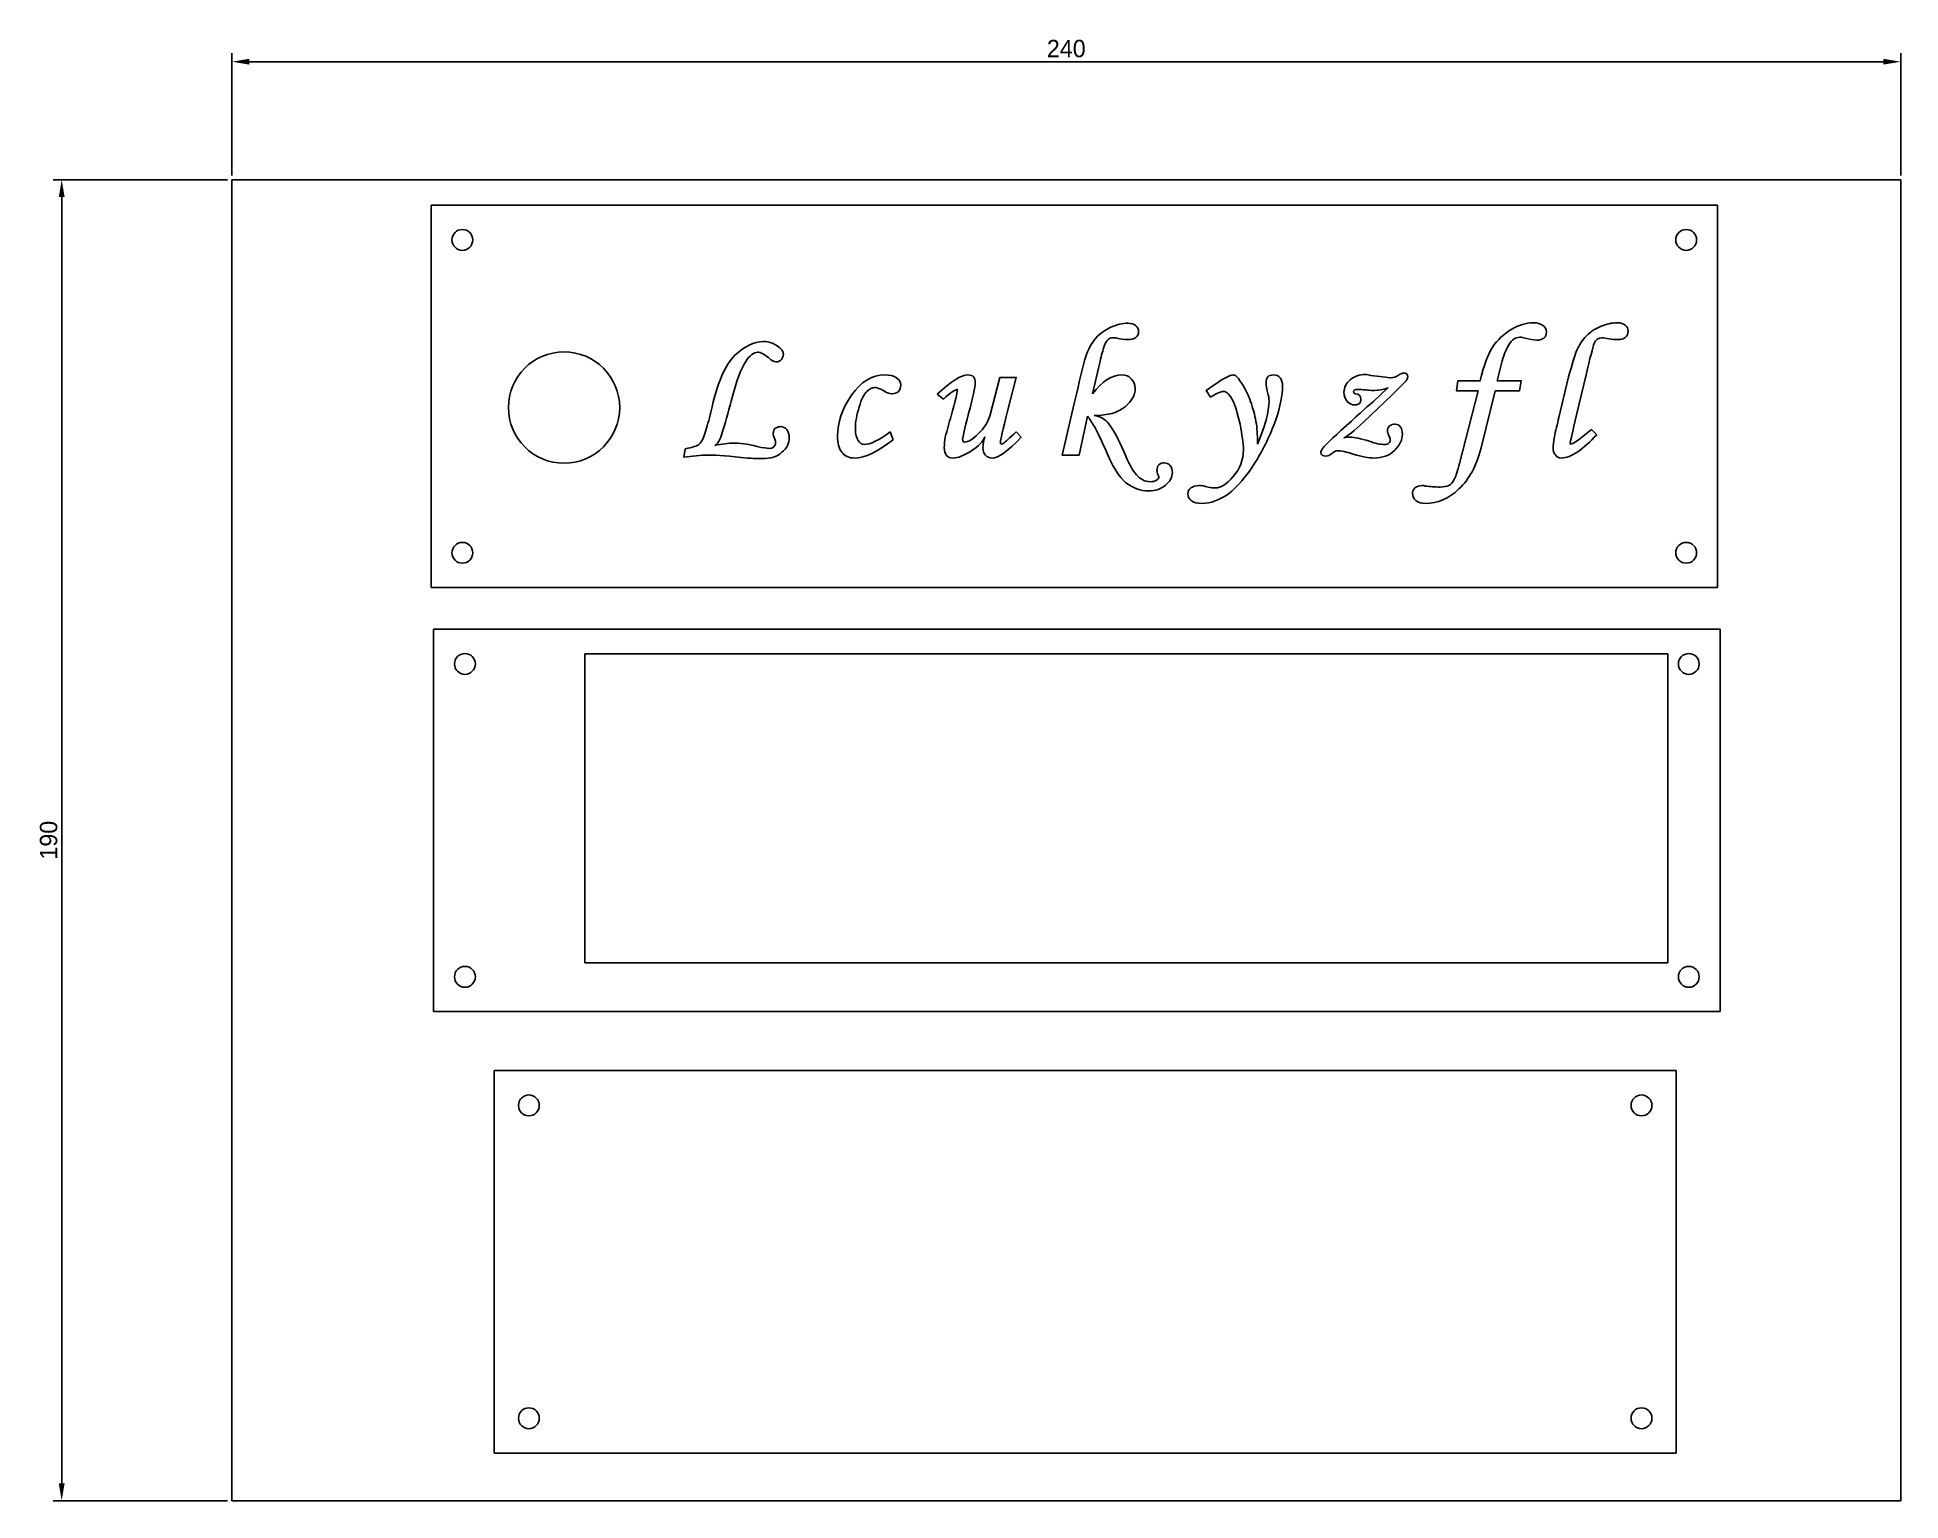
# Model space of a CAD drawing. Header units: millimetres. Extents: x 34 to 5984, y -3597 to 314.
# Drawn here: x 5356.3 to 5624.3, y -359.2 to -148.7 of the extents above; entities that cross this region are included whole.
import ezdxf

# ---------------------------------------------------------------- set-up
doc = ezdxf.new("R2010")
doc.units = ezdxf.units.MM
doc.dimstyles.new('ISO-25', dxfattribs={"dimtxt": 2.5, "dimasz": 2.5, "dimexe": 1.25, "dimexo": 0.625, "dimtad": 1, "dimdsep": 46, "dimtxsty": 'Standard', "dimcen": 2.5, "dimadec": 0, "dimazin": 0, "dimtfac": 1, "dimtmove": 0, "dimatfit": 3, "dimfxl": 1, "dimarcsym": 0})

msp = doc.modelspace()

# ---------------------------------------------------------------- blocks, each defined once
blk = doc.blocks.new('*D182')
at = {"color": 0, "lineweight": -2, "transparency": 16777216}
for p, q in [((5384.29, -168.59), (5384.29, -150.99)), ((5386.79, -152.24), (5621.79, -152.24)), ((5624.29, -168.59), (5624.29, -150.99))]:
    blk.add_line(p, q, dxfattribs=at)
at = {"color": 0, "transparency": 16777216}
for points in [[(5386.79, -151.82), (5386.79, -152.65), (5384.29, -152.24)], [(5621.79, -151.82), (5621.79, -152.65), (5624.29, -152.24)]]:
    blk.add_solid(points, dxfattribs=at)
at = {"layer": 'Defpoints', "color": 0, "transparency": 16777216}
for p in [(5624.29, -152.24), (5384.29, -169.21), (5624.29, -169.21)]:
    blk.add_point(p, dxfattribs=at)
at = {"color": 0, "transparency": 16777216, "insert": (5504.29, -150.36), "char_height": 2.5, "attachment_point": 5}
blk.add_mtext('240', dxfattribs=at)
blk = doc.blocks.new('*D183')
at = {"color": 0, "lineweight": -2, "transparency": 16777216}
for p, q in [((5383.67, -169.21), (5358.57, -169.21)), ((5359.82, -171.71), (5359.82, -356.71)), ((5383.67, -359.21), (5358.57, -359.21))]:
    blk.add_line(p, q, dxfattribs=at)
at = {"color": 0, "transparency": 16777216}
for points in [[(5359.4, -171.71), (5360.24, -171.71), (5359.82, -169.21)], [(5359.4, -356.71), (5360.24, -356.71), (5359.82, -359.21)]]:
    blk.add_solid(points, dxfattribs=at)
at = {"layer": 'Defpoints', "color": 0, "transparency": 16777216}
for p in [(5384.29, -169.21), (5359.82, -359.21), (5384.29, -359.21)]:
    blk.add_point(p, dxfattribs=at)
at = {"color": 0, "transparency": 16777216, "insert": (5357.95, -264.21), "char_height": 2.5, "attachment_point": 5, "rotation": 90}
blk.add_mtext('190', dxfattribs=at)

# ---------------------------------------------------------------- dimensions: what is measured, and where the dimension line sits
at = {"color": 4}
dim = msp.add_linear_dim(base=(5624.292, -152.237), p1=(5384.292, -169.213), p2=(5624.292, -169.213), dimstyle='ISO-25', dxfattribs=at)
dim.commit()
dim.dimension.update_dxf_attribs({"geometry": '*D182', "text_midpoint": (5504.292, -150.362)})
dim = msp.add_linear_dim(base=(5359.821, -359.213), p1=(5384.292, -169.213), p2=(5384.292, -359.213), angle=90, dimstyle='ISO-25', dxfattribs=at)
dim.commit()
dim.dimension.update_dxf_attribs({"geometry": '*D183', "text_midpoint": (5357.946, -264.213)})

# ---------------------------------------------------------------- linework, layer by layer
at = {"color": 4}
for p, q in [((5384.292, -169.213), (5624.292, -169.213)), ((5384.292, -359.213), (5384.292, -169.213)), ((5624.292, -169.213), (5624.292, -359.213)), ((5624.292, -359.213), (5384.292, -359.213))]:
    msp.add_line(p, q, dxfattribs=at)
for p, q in [((5597.941, -172.868), (5412.941, -172.868)), ((5412.941, -172.868), (5412.941, -227.868)), ((5597.941, -172.868), (5597.941, -227.868)), ((5597.941, -227.868), (5412.941, -227.868)), ((5598.31, -233.858), (5413.31, -233.858)), ((5413.31, -233.858), (5413.31, -288.858)), ((5598.31, -233.858), (5598.31, -288.858)), ((5598.31, -288.858), (5413.31, -288.858)), ((5422.007, -297.352), (5592.007, -297.352)), ((5422.007, -297.352), (5422.007, -352.352)), ((5592.007, -297.352), (5592.007, -352.352)), ((5422.007, -352.352), (5592.007, -352.352))]:
    msp.add_line(p, q)
at = {"color": 242, "true_color": 0xcd2027}
for p, q in [((5435.06, -237.408), (5590.81, -237.408)), ((5435.06, -281.858), (5435.06, -237.408)), ((5590.81, -237.408), (5590.81, -281.858)), ((5590.81, -281.858), (5435.06, -281.858))]:
    msp.add_line(p, q, dxfattribs=at)
at = {"color": 1, "lineweight": 25}
for points in [[(5507.317, -203.195), (5506.136, -208.824), (5503.704, -208.824), (5505.441, -201.388, -0.0031204), (5506.9, -195.203)], [(5574.449, -206.322, -0.0108159), (5575.144, -203.404), (5576.534, -197.566)], [(5531.779, -206.531, 0.0498004), (5531.501, -203.612, 0.038632), (5530.668, -200.763, 0.0472897), (5529.556, -198.539)], [(5548.458, -201.11), (5550.543, -199.164, -0.0784466), (5548.389, -199.512)], [(5577.924, -206.67, 0.0230032), (5579.8, -205.141), (5580.565, -205.905)], [(5519.548, -211.326, 0.1653257), (5519.201, -210.284, 0.2044553), (5518.367, -209.936)]]:
    msp.add_lwpolyline(points, format="xyb", dxfattribs=at)
for points in [[(5566.874, -195.62), (5566.249, -198.122), (5569.723, -198.122), (5569.446, -199.581), (5565.971, -199.581), (5563.955, -207.782)], [(5493.279, -203.195), (5494.739, -197.636), (5497.102, -197.636), (5495.851, -202.5)], [(5508.985, -196.107), (5508.082, -199.998)], [(5553.184, -198.122), (5551.168, -200.137), (5547.068, -204.029)], [(5560.828, -210.006), (5563.538, -199.581), (5560.411, -199.581), (5560.62, -198.122), (5563.816, -198.122)], [(5579.036, -197.288), (5577.715, -202.848)], [(5486.608, -200.763), (5485.705, -200.068)], [(5525.038, -200.485), (5524.413, -199.512), (5525.525, -198.747)], [(5478.964, -205.488), (5479.381, -206.6)], [(5497.102, -205.488), (5497.797, -206.253)], [(5449.289, -209.102), (5449.498, -207.921)]]:
    msp.add_lwpolyline(points, dxfattribs=at)
at = {"color": 1}
for centre, radius in [((5417.441, -177.868), 1.5), ((5593.441, -177.868), 1.5), ((5432.062, -201.98), 8), ((5417.441, -222.868), 1.5), ((5593.441, -222.868), 1.5), ((5417.81, -238.858), 1.5), ((5593.81, -238.858), 1.5), ((5417.81, -283.858), 1.5), ((5593.81, -283.858), 1.5), ((5427.007, -302.352), 1.5), ((5587.007, -302.352), 1.5), ((5427.007, -347.352), 1.5), ((5587.007, -347.352), 1.5)]:
    msp.add_circle(centre, radius, dxfattribs=at)
at = {"color": 1, "lineweight": 25}
for centre, radius, start, end in [((5583.652, -196.221), 6.441, 112.47388, 134.90625), ((5513.337, -196.331), 6.469, 115.19192, 141.27573), ((5572.474, -197.844), 8.244, 120.70659, 146.19711), ((5555.694, -143.464), 54.424, 261.99018, 263.75979), ((5546.224, -208.445), 9.072, 82.89369, 90.37338), ((5381.871, -182.463), 76.518, 342.16012, 345.94913), ((4991.856, -69.602), 513.544, 344.56807, 344.92169), ((5502.353, -191.998), 34.153, 328.59012, 339.87123), ((5494.013, -207.792), 1.707, 179.6598, 217.21011), ((5460.355, -183.789), 25.522, 265.74873, 270.43296), ((5555.467, -214.909), 1.707, 89.65992, 127.21007)]:
    msp.add_arc(centre, radius, start, end, dxfattribs=at)
for points in [[(5510.584, -190.478), (5511.487, -190.061), (5512.39, -189.852), (5513.155, -189.852)], [(5510.584, -190.478), (5511.487, -190.061), (5512.39, -189.852), (5513.155, -189.852)], [(5513.155, -189.852), (5513.641, -189.852), (5513.989, -189.922), (5514.267, -190.2)], [(5513.155, -189.852), (5513.641, -189.852), (5513.989, -189.922), (5514.267, -190.2)], [(5514.267, -190.2), (5514.545, -190.408), (5514.684, -190.686), (5514.684, -191.103)], [(5514.267, -190.2), (5514.545, -190.408), (5514.684, -190.686), (5514.684, -191.103)], [(5568.264, -190.756), (5569.376, -190.13), (5570.418, -189.783), (5571.461, -189.783)], [(5568.264, -190.756), (5569.376, -190.13), (5570.418, -189.783), (5571.461, -189.783)], [(5571.461, -189.783), (5572.017, -189.783), (5572.434, -189.922), (5572.781, -190.13)], [(5571.461, -189.783), (5572.017, -189.783), (5572.434, -189.922), (5572.781, -190.13)], [(5572.781, -190.13), (5573.129, -190.408), (5573.337, -190.686), (5573.337, -191.103)], [(5572.781, -190.13), (5573.129, -190.408), (5573.337, -190.686), (5573.337, -191.103)], [(5581.19, -190.269), (5581.955, -189.991), (5582.719, -189.783), (5583.553, -189.783)], [(5581.19, -190.269), (5581.955, -189.991), (5582.719, -189.783), (5583.553, -189.783)], [(5583.553, -189.783), (5584.039, -189.783), (5584.387, -189.922), (5584.665, -190.13)], [(5583.553, -189.783), (5584.039, -189.783), (5584.387, -189.922), (5584.665, -190.13)], [(5584.665, -190.13), (5584.943, -190.339), (5585.082, -190.617), (5585.082, -190.964)], [(5584.665, -190.13), (5584.943, -190.339), (5585.082, -190.617), (5585.082, -190.964)], [(5456.586, -194.508), (5457.976, -193.188), (5459.366, -192.493), (5460.756, -192.493)], [(5456.586, -194.508), (5457.976, -193.188), (5459.366, -192.493), (5460.756, -192.493)], [(5460.756, -192.493), (5461.52, -192.493), (5462.146, -192.701), (5462.702, -193.118)], [(5460.756, -192.493), (5461.52, -192.493), (5462.146, -192.701), (5462.702, -193.118)], [(5506.9, -195.203), (5507.248, -194.022), (5507.734, -193.049), (5508.29, -192.284)], [(5506.9, -195.203), (5507.248, -194.022), (5507.734, -193.049), (5508.29, -192.284)], [(5510.236, -192.284), (5509.958, -192.493), (5509.819, -192.91), (5509.611, -193.605)], [(5510.236, -192.284), (5509.958, -192.493), (5509.819, -192.91), (5509.611, -193.605)], [(5511.07, -191.937), (5510.723, -191.937), (5510.445, -192.006), (5510.236, -192.284)], [(5511.07, -191.937), (5510.723, -191.937), (5510.445, -192.006), (5510.236, -192.284)], [(5511.557, -192.006), (5511.348, -191.937), (5511.209, -191.937), (5511.07, -191.937)], [(5511.557, -192.006), (5511.348, -191.937), (5511.209, -191.937), (5511.07, -191.937)], [(5513.085, -192.215), (5512.599, -192.215), (5512.112, -192.145), (5511.557, -192.006)], [(5513.085, -192.215), (5512.599, -192.215), (5512.112, -192.145), (5511.557, -192.006)], [(5514.684, -191.103), (5514.684, -191.798), (5514.128, -192.215), (5513.085, -192.215)], [(5514.684, -191.103), (5514.684, -191.798), (5514.128, -192.215), (5513.085, -192.215)], [(5569.515, -191.867), (5568.89, -191.867), (5568.334, -192.215), (5567.917, -192.979)], [(5569.515, -191.867), (5568.89, -191.867), (5568.334, -192.215), (5567.917, -192.979)], [(5570.279, -192.006), (5570.001, -191.937), (5569.723, -191.867), (5569.515, -191.867)], [(5570.279, -192.006), (5570.001, -191.937), (5569.723, -191.867), (5569.515, -191.867)], [(5571.947, -192.284), (5571.461, -192.284), (5570.905, -192.145), (5570.279, -192.006)], [(5571.947, -192.284), (5571.461, -192.284), (5570.905, -192.145), (5570.279, -192.006)], [(5573.337, -191.103), (5573.337, -191.867), (5572.851, -192.284), (5571.947, -192.284)], [(5573.337, -191.103), (5573.337, -191.867), (5572.851, -192.284), (5571.947, -192.284)], [(5577.715, -193.744), (5578.063, -192.979), (5578.48, -192.284), (5579.105, -191.659)], [(5577.715, -193.744), (5578.063, -192.979), (5578.48, -192.284), (5579.105, -191.659)], [(5580.217, -192.771), (5580.009, -193.327), (5579.592, -194.856), (5579.036, -197.288)], [(5580.217, -192.771), (5580.009, -193.327), (5579.592, -194.856), (5579.036, -197.288)], [(5581.329, -191.937), (5580.773, -191.937), (5580.426, -192.215), (5580.217, -192.771)], [(5581.329, -191.937), (5580.773, -191.937), (5580.426, -192.215), (5580.217, -192.771)], [(5582.371, -192.076), (5581.955, -192.006), (5581.607, -191.937), (5581.329, -191.937)], [(5582.371, -192.076), (5581.955, -192.006), (5581.607, -191.937), (5581.329, -191.937)], [(5583.553, -192.215), (5583.205, -192.215), (5582.788, -192.145), (5582.371, -192.076)], [(5583.553, -192.215), (5583.205, -192.215), (5582.788, -192.145), (5582.371, -192.076)], [(5585.082, -190.964), (5585.082, -191.798), (5584.526, -192.215), (5583.553, -192.215)], [(5585.082, -190.964), (5585.082, -191.798), (5584.526, -192.215), (5583.553, -192.215)], [(5453.181, -202.639), (5454.085, -198.539), (5455.196, -195.829), (5456.586, -194.508)], [(5453.181, -202.639), (5454.085, -198.539), (5455.196, -195.829), (5456.586, -194.508)], [(5458.185, -195.342), (5457.559, -196.246), (5456.864, -198.122), (5456.1, -201.041)], [(5458.185, -195.342), (5457.559, -196.246), (5456.864, -198.122), (5456.1, -201.041)], [(5459.922, -194.022), (5459.366, -194.022), (5458.81, -194.439), (5458.185, -195.342)], [(5459.922, -194.022), (5459.366, -194.022), (5458.81, -194.439), (5458.185, -195.342)], [(5461.451, -194.786), (5460.825, -194.3), (5460.339, -194.022), (5459.922, -194.022)], [(5461.451, -194.786), (5460.825, -194.3), (5460.339, -194.022), (5459.922, -194.022)], [(5462.632, -195.412), (5462.215, -195.412), (5461.868, -195.203), (5461.451, -194.786)], [(5462.632, -195.412), (5462.215, -195.412), (5461.868, -195.203), (5461.451, -194.786)], [(5463.327, -195.064), (5463.119, -195.273), (5462.91, -195.412), (5462.632, -195.412)], [(5463.327, -195.064), (5463.119, -195.273), (5462.91, -195.412), (5462.632, -195.412)], [(5462.702, -193.118), (5463.327, -193.466), (5463.605, -193.883), (5463.605, -194.369)], [(5462.702, -193.118), (5463.327, -193.466), (5463.605, -193.883), (5463.605, -194.369)], [(5463.605, -194.369), (5463.605, -194.578), (5463.466, -194.786), (5463.327, -195.064)], [(5463.605, -194.369), (5463.605, -194.578), (5463.466, -194.786), (5463.327, -195.064)], [(5509.611, -193.605), (5509.402, -194.23), (5509.194, -195.064), (5508.985, -196.107)], [(5509.611, -193.605), (5509.402, -194.23), (5509.194, -195.064), (5508.985, -196.107)], [(5563.816, -198.122), (5564.303, -195.968), (5564.928, -194.369), (5565.623, -193.257)], [(5563.816, -198.122), (5564.303, -195.968), (5564.928, -194.369), (5565.623, -193.257)], [(5567.917, -192.979), (5567.43, -193.744), (5567.152, -194.647), (5566.874, -195.62)], [(5567.917, -192.979), (5567.43, -193.744), (5567.152, -194.647), (5566.874, -195.62)], [(5576.534, -197.566), (5577.02, -195.759), (5577.368, -194.508), (5577.715, -193.744)], [(5576.534, -197.566), (5577.02, -195.759), (5577.368, -194.508), (5577.715, -193.744)], [(5473.404, -200.207), (5474.724, -198.261), (5476.323, -197.288), (5478.199, -197.288)], [(5473.404, -200.207), (5474.724, -198.261), (5476.323, -197.288), (5478.199, -197.288)], [(5478.199, -197.288), (5478.894, -197.288), (5479.45, -197.427), (5479.867, -197.705)], [(5478.199, -197.288), (5478.894, -197.288), (5479.45, -197.427), (5479.867, -197.705)], [(5479.867, -197.705), (5480.284, -197.983), (5480.492, -198.33), (5480.492, -198.747)], [(5479.867, -197.705), (5480.284, -197.983), (5480.492, -198.33), (5480.492, -198.747)], [(5485.705, -200.068), (5487.72, -198.191), (5489.179, -197.288), (5490.152, -197.288)], [(5485.705, -200.068), (5487.72, -198.191), (5489.179, -197.288), (5490.152, -197.288)], [(5490.152, -197.288), (5490.847, -197.288), (5491.195, -197.636), (5491.195, -198.4)], [(5490.152, -197.288), (5490.847, -197.288), (5491.195, -197.636), (5491.195, -198.4)], [(5508.082, -199.998), (5509.472, -198.191), (5510.862, -197.288), (5512.251, -197.288)], [(5508.082, -199.998), (5509.472, -198.191), (5510.862, -197.288), (5512.251, -197.288)], [(5512.251, -197.288), (5512.807, -197.288), (5513.294, -197.427), (5513.641, -197.844)], [(5512.251, -197.288), (5512.807, -197.288), (5513.294, -197.427), (5513.641, -197.844)], [(5513.641, -197.844), (5513.989, -198.191), (5514.197, -198.678), (5514.197, -199.234)], [(5513.641, -197.844), (5513.989, -198.191), (5514.197, -198.678), (5514.197, -199.234)], [(5525.525, -198.747), (5526.915, -197.774), (5527.888, -197.288), (5528.235, -197.288)], [(5525.525, -198.747), (5526.915, -197.774), (5527.888, -197.288), (5528.235, -197.288)], [(5528.235, -197.288), (5528.444, -197.288), (5528.652, -197.358), (5528.791, -197.497)], [(5528.235, -197.288), (5528.444, -197.288), (5528.652, -197.358), (5528.791, -197.497)], [(5528.791, -197.497), (5528.861, -197.566), (5529.139, -197.913), (5529.556, -198.539)], [(5528.791, -197.497), (5528.861, -197.566), (5529.139, -197.913), (5529.556, -198.539)], [(5533.03, -198.4), (5533.03, -197.636), (5533.378, -197.288), (5534.073, -197.288)], [(5533.03, -198.4), (5533.03, -197.636), (5533.378, -197.288), (5534.073, -197.288)], [(5534.073, -197.288), (5534.49, -197.288), (5534.837, -197.427), (5535.046, -197.705)], [(5534.073, -197.288), (5534.49, -197.288), (5534.837, -197.427), (5535.046, -197.705)], [(5535.046, -197.705), (5535.254, -197.983), (5535.393, -198.4), (5535.393, -198.886)], [(5535.046, -197.705), (5535.254, -197.983), (5535.393, -198.4), (5535.393, -198.886)], [(5544.219, -199.79), (5544.219, -199.095), (5544.566, -198.469), (5545.122, -197.983)], [(5544.219, -199.79), (5544.219, -199.095), (5544.566, -198.469), (5545.122, -197.983)], [(5545.122, -197.983), (5545.748, -197.497), (5546.443, -197.219), (5547.277, -197.219)], [(5545.122, -197.983), (5545.748, -197.497), (5546.443, -197.219), (5547.277, -197.219)], [(5547.277, -197.219), (5547.555, -197.219), (5547.833, -197.288), (5548.111, -197.358)], [(5547.277, -197.219), (5547.555, -197.219), (5547.833, -197.288), (5548.111, -197.358)], [(5549.779, -197.566), (5550.404, -197.636), (5550.821, -197.705), (5550.96, -197.705)], [(5549.779, -197.566), (5550.404, -197.636), (5550.821, -197.705), (5550.96, -197.705)], [(5550.96, -197.705), (5551.377, -197.705), (5551.724, -197.566), (5552.141, -197.288)], [(5550.96, -197.705), (5551.377, -197.705), (5551.724, -197.566), (5552.141, -197.288)], [(5552.141, -197.288), (5552.28, -197.149), (5552.489, -197.08), (5552.767, -197.01)], [(5552.141, -197.288), (5552.28, -197.149), (5552.489, -197.08), (5552.767, -197.01)], [(5552.767, -197.01), (5553.184, -197.01), (5553.392, -197.149), (5553.392, -197.566)], [(5552.767, -197.01), (5553.184, -197.01), (5553.392, -197.149), (5553.392, -197.566)], [(5553.392, -197.566), (5553.392, -197.705), (5553.323, -197.844), (5553.184, -198.122)], [(5553.392, -197.566), (5553.392, -197.705), (5553.323, -197.844), (5553.184, -198.122)], [(5471.389, -206.044), (5471.389, -204.168), (5472.014, -202.222), (5473.404, -200.207)], [(5471.389, -206.044), (5471.389, -204.168), (5472.014, -202.222), (5473.404, -200.207)], [(5475.628, -199.651), (5475.211, -200.068), (5474.794, -200.763), (5474.516, -201.875)], [(5475.628, -199.651), (5475.211, -200.068), (5474.794, -200.763), (5474.516, -201.875)], [(5476.74, -199.095), (5476.392, -199.095), (5475.975, -199.303), (5475.628, -199.651)], [(5476.74, -199.095), (5476.392, -199.095), (5475.975, -199.303), (5475.628, -199.651)], [(5477.713, -199.373), (5477.365, -199.234), (5477.018, -199.095), (5476.74, -199.095)], [(5477.713, -199.373), (5477.365, -199.234), (5477.018, -199.095), (5476.74, -199.095)], [(5479.242, -199.998), (5478.825, -199.998), (5478.338, -199.79), (5477.713, -199.373)], [(5479.242, -199.998), (5478.825, -199.998), (5478.338, -199.79), (5477.713, -199.373)], [(5480.145, -199.651), (5479.937, -199.859), (5479.589, -199.998), (5479.242, -199.998)], [(5480.145, -199.651), (5479.937, -199.859), (5479.589, -199.998), (5479.242, -199.998)], [(5480.492, -198.747), (5480.492, -199.095), (5480.353, -199.442), (5480.145, -199.651)], [(5480.492, -198.747), (5480.492, -199.095), (5480.353, -199.442), (5480.145, -199.651)], [(5488.623, -199.373), (5488.345, -199.373), (5487.65, -199.859), (5486.608, -200.763)], [(5488.623, -199.373), (5488.345, -199.373), (5487.65, -199.859), (5486.608, -200.763)], [(5487.72, -203.195), (5488.345, -201.11), (5488.623, -199.859), (5488.623, -199.442)], [(5487.72, -203.195), (5488.345, -201.11), (5488.623, -199.859), (5488.623, -199.442)], [(5488.623, -199.442), (5488.623, -199.373), (5488.623, -199.373), (5488.623, -199.373)], [(5488.623, -199.442), (5488.623, -199.373), (5488.623, -199.373), (5488.623, -199.373)], [(5491.195, -198.4), (5491.195, -199.025), (5490.847, -200.554), (5490.222, -202.848)], [(5491.195, -198.4), (5491.195, -199.025), (5490.847, -200.554), (5490.222, -202.848)], [(5514.197, -199.234), (5514.197, -200.207), (5513.711, -201.041), (5512.738, -201.875)], [(5514.197, -199.234), (5514.197, -200.207), (5513.711, -201.041), (5512.738, -201.875)], [(5526.915, -199.651), (5526.567, -199.651), (5525.942, -199.929), (5525.038, -200.485)], [(5526.915, -199.651), (5526.567, -199.651), (5525.942, -199.929), (5525.038, -200.485)], [(5528.166, -200.832), (5527.679, -199.998), (5527.262, -199.651), (5526.915, -199.651)], [(5528.166, -200.832), (5527.679, -199.998), (5527.262, -199.651), (5526.915, -199.651)], [(5529.278, -204.376), (5528.93, -202.848), (5528.583, -201.666), (5528.166, -200.832)], [(5529.278, -204.376), (5528.93, -202.848), (5528.583, -201.666), (5528.166, -200.832)], [(5533.239, -199.79), (5533.1, -199.234), (5533.03, -198.817), (5533.03, -198.4)], [(5533.239, -199.79), (5533.1, -199.234), (5533.03, -198.817), (5533.03, -198.4)], [(5533.447, -201.041), (5533.447, -200.693), (5533.378, -200.276), (5533.239, -199.79)], [(5533.447, -201.041), (5533.447, -200.693), (5533.378, -200.276), (5533.239, -199.79)], [(5535.393, -198.886), (5535.393, -200.207), (5535.046, -201.805), (5534.42, -203.751)], [(5535.393, -198.886), (5535.393, -200.207), (5535.046, -201.805), (5534.42, -203.751)], [(5544.705, -201.11), (5544.427, -200.763), (5544.219, -200.276), (5544.219, -199.79)], [(5544.705, -201.11), (5544.427, -200.763), (5544.219, -200.276), (5544.219, -199.79)], [(5546.165, -199.373), (5545.817, -199.373), (5545.609, -199.442), (5545.609, -199.72)], [(5546.165, -199.373), (5545.817, -199.373), (5545.609, -199.442), (5545.609, -199.72)], [(5545.609, -199.72), (5545.609, -199.859), (5545.678, -199.998), (5545.887, -199.998)], [(5545.609, -199.72), (5545.609, -199.859), (5545.678, -199.998), (5545.887, -199.998)], [(5545.887, -199.998), (5546.443, -200.068), (5546.651, -200.276), (5546.651, -200.763)], [(5545.887, -199.998), (5546.443, -200.068), (5546.651, -200.276), (5546.651, -200.763)], [(5546.651, -200.763), (5546.651, -200.971), (5546.582, -201.18), (5546.443, -201.388)], [(5546.651, -200.763), (5546.651, -200.971), (5546.582, -201.18), (5546.443, -201.388)], [(5548.389, -199.512), (5548.041, -199.512), (5547.694, -199.512), (5547.346, -199.442)], [(5548.389, -199.512), (5548.041, -199.512), (5547.694, -199.512), (5547.346, -199.442)], [(5452.347, -205.558), (5452.625, -204.793), (5452.903, -203.751), (5453.181, -202.639)], [(5452.347, -205.558), (5452.625, -204.793), (5452.903, -203.751), (5453.181, -202.639)], [(5474.516, -201.875), (5474.168, -202.987), (5473.96, -204.029), (5473.96, -205.071)], [(5474.516, -201.875), (5474.168, -202.987), (5473.96, -204.029), (5473.96, -205.071)], [(5490.222, -202.848), (5489.666, -205.071), (5489.388, -206.322), (5489.388, -206.531)], [(5490.222, -202.848), (5489.666, -205.071), (5489.388, -206.322), (5489.388, -206.531)], [(5491.612, -205.766), (5492.446, -205.002), (5493.001, -204.099), (5493.279, -203.195)], [(5491.612, -205.766), (5492.446, -205.002), (5493.001, -204.099), (5493.279, -203.195)], [(5495.851, -202.5), (5495.156, -205.21), (5494.808, -206.67), (5494.808, -206.948)], [(5495.851, -202.5), (5495.156, -205.21), (5494.808, -206.67), (5494.808, -206.948)], [(5508.29, -204.654), (5507.943, -204.099), (5507.665, -203.612), (5507.317, -203.195)], [(5508.29, -204.654), (5507.943, -204.099), (5507.665, -203.612), (5507.317, -203.195)], [(5512.738, -201.875), (5511.765, -202.709), (5510.236, -203.126), (5508.29, -203.126)], [(5512.738, -201.875), (5511.765, -202.709), (5510.236, -203.126), (5508.29, -203.126)], [(5508.29, -203.126), (5509.124, -203.195), (5509.889, -203.612), (5510.514, -204.446)], [(5508.29, -203.126), (5509.124, -203.195), (5509.889, -203.612), (5510.514, -204.446)], [(5531.779, -207.226), (5532.891, -204.654), (5533.447, -202.57), (5533.447, -201.041)], [(5531.779, -207.226), (5532.891, -204.654), (5533.447, -202.57), (5533.447, -201.041)], [(5544.566, -204.585), (5546.582, -202.709), (5547.902, -201.527), (5548.458, -201.11)], [(5544.566, -204.585), (5546.582, -202.709), (5547.902, -201.527), (5548.458, -201.11)], [(5545.817, -201.597), (5545.4, -201.597), (5545.053, -201.458), (5544.705, -201.11)], [(5545.817, -201.597), (5545.4, -201.597), (5545.053, -201.458), (5544.705, -201.11)], [(5546.443, -201.388), (5546.234, -201.527), (5546.026, -201.597), (5545.817, -201.597)], [(5546.443, -201.388), (5546.234, -201.527), (5546.026, -201.597), (5545.817, -201.597)], [(5577.715, -202.848), (5577.09, -205.627), (5576.742, -207.017), (5576.742, -207.087)], [(5577.715, -202.848), (5577.09, -205.627), (5576.742, -207.017), (5576.742, -207.087)], [(5451.513, -207.226), (5451.791, -206.948), (5452.139, -206.392), (5452.347, -205.558)], [(5451.513, -207.226), (5451.791, -206.948), (5452.139, -206.392), (5452.347, -205.558)], [(5454.71, -205.905), (5454.432, -206.809), (5454.085, -207.295), (5453.737, -207.434)], [(5454.71, -205.905), (5454.432, -206.809), (5454.085, -207.295), (5453.737, -207.434)], [(5462.146, -205.697), (5462.146, -205.349), (5462.285, -205.071), (5462.493, -204.932)], [(5462.146, -205.697), (5462.146, -205.349), (5462.285, -205.071), (5462.493, -204.932)], [(5462.354, -206.531), (5462.215, -206.183), (5462.146, -205.905), (5462.146, -205.697)], [(5462.354, -206.531), (5462.215, -206.183), (5462.146, -205.905), (5462.146, -205.697)], [(5462.493, -204.932), (5462.771, -204.793), (5462.98, -204.724), (5463.188, -204.724)], [(5462.493, -204.932), (5462.771, -204.793), (5462.98, -204.724), (5463.188, -204.724)], [(5463.188, -204.724), (5463.536, -204.724), (5463.883, -204.863), (5464.092, -205.141)], [(5463.188, -204.724), (5463.536, -204.724), (5463.883, -204.863), (5464.092, -205.141)], [(5464.439, -206.322), (5464.439, -207.087), (5464.092, -207.851), (5463.397, -208.407)], [(5464.439, -206.322), (5464.439, -207.087), (5464.092, -207.851), (5463.397, -208.407)], [(5464.092, -205.141), (5464.3, -205.488), (5464.439, -205.836), (5464.439, -206.322)], [(5464.092, -205.141), (5464.3, -205.488), (5464.439, -205.836), (5464.439, -206.322)], [(5472.014, -208.407), (5471.597, -207.851), (5471.389, -207.087), (5471.389, -206.044)], [(5472.014, -208.407), (5471.597, -207.851), (5471.389, -207.087), (5471.389, -206.044)], [(5473.96, -205.071), (5473.96, -205.836), (5474.099, -206.392), (5474.377, -206.739)], [(5473.96, -205.071), (5473.96, -205.836), (5474.099, -206.392), (5474.377, -206.739)], [(5475.211, -207.295), (5476.114, -207.295), (5477.365, -206.67), (5478.964, -205.488)], [(5475.211, -207.295), (5476.114, -207.295), (5477.365, -206.67), (5478.964, -205.488)], [(5486.747, -207.712), (5486.747, -207.226), (5486.816, -206.739), (5486.886, -206.253)], [(5486.747, -207.712), (5486.747, -207.226), (5486.816, -206.739), (5486.886, -206.253)], [(5489.666, -206.948), (5490.152, -206.948), (5490.778, -206.6), (5491.612, -205.766)], [(5489.666, -206.948), (5490.152, -206.948), (5490.778, -206.6), (5491.612, -205.766)], [(5492.585, -206.183), (5492.307, -206.878), (5491.681, -207.573), (5490.639, -208.199)], [(5492.585, -206.183), (5492.307, -206.878), (5491.681, -207.573), (5490.639, -208.199)], [(5492.307, -207.782), (5492.307, -207.226), (5492.446, -206.739), (5492.585, -206.183)], [(5492.307, -207.782), (5492.307, -207.226), (5492.446, -206.739), (5492.585, -206.183)], [(5497.797, -206.253), (5495.92, -208.268), (5494.53, -209.241), (5493.627, -209.241)], [(5497.797, -206.253), (5495.92, -208.268), (5494.53, -209.241), (5493.627, -209.241)], [(5495.295, -207.087), (5495.503, -206.948), (5496.059, -206.392), (5497.102, -205.488)], [(5495.295, -207.087), (5495.503, -206.948), (5496.059, -206.392), (5497.102, -205.488)], [(5509.819, -207.782), (5509.124, -206.253), (5508.638, -205.21), (5508.29, -204.654)], [(5509.819, -207.782), (5509.124, -206.253), (5508.638, -205.21), (5508.29, -204.654)], [(5510.514, -204.446), (5511.14, -205.28), (5511.835, -206.6), (5512.599, -208.407)], [(5510.514, -204.446), (5511.14, -205.28), (5511.835, -206.6), (5512.599, -208.407)], [(5529.764, -208.06), (5529.764, -207.156), (5529.556, -205.905), (5529.278, -204.376)], [(5529.764, -208.06), (5529.764, -207.156), (5529.556, -205.905), (5529.278, -204.376)], [(5541.231, -207.782), (5541.37, -207.504), (5542.482, -206.461), (5544.566, -204.585)], [(5541.231, -207.782), (5541.37, -207.504), (5542.482, -206.461), (5544.566, -204.585)], [(5547.068, -204.029), (5545.678, -205.349), (5544.705, -206.114), (5544.219, -206.322)], [(5547.068, -204.029), (5545.678, -205.349), (5544.705, -206.114), (5544.219, -206.322)], [(5544.219, -206.322), (5544.497, -206.253), (5544.844, -206.253), (5545.122, -206.253)], [(5544.219, -206.322), (5544.497, -206.253), (5544.844, -206.253), (5545.122, -206.253)], [(5545.122, -206.253), (5545.748, -206.253), (5546.651, -206.461), (5547.833, -206.809)], [(5545.122, -206.253), (5545.748, -206.253), (5546.651, -206.461), (5547.833, -206.809)], [(5550.473, -205.349), (5550.473, -205.002), (5550.612, -204.793), (5550.821, -204.585)], [(5550.473, -205.349), (5550.473, -205.002), (5550.612, -204.793), (5550.821, -204.585)], [(5550.751, -206.183), (5550.612, -205.836), (5550.473, -205.558), (5550.473, -205.349)], [(5550.751, -206.183), (5550.612, -205.836), (5550.473, -205.558), (5550.473, -205.349)], [(5550.89, -206.739), (5550.89, -206.6), (5550.821, -206.392), (5550.751, -206.183)], [(5550.89, -206.739), (5550.89, -206.6), (5550.821, -206.392), (5550.751, -206.183)], [(5550.821, -204.585), (5551.029, -204.446), (5551.307, -204.376), (5551.585, -204.376)], [(5550.821, -204.585), (5551.029, -204.446), (5551.307, -204.376), (5551.585, -204.376)], [(5552.628, -205.766), (5552.628, -206.6), (5552.28, -207.365), (5551.516, -208.129)], [(5552.628, -205.766), (5552.628, -206.6), (5552.28, -207.365), (5551.516, -208.129)], [(5551.585, -204.376), (5551.933, -204.376), (5552.141, -204.515), (5552.35, -204.793)], [(5551.585, -204.376), (5551.933, -204.376), (5552.141, -204.515), (5552.35, -204.793)], [(5552.35, -204.793), (5552.558, -205.071), (5552.628, -205.419), (5552.628, -205.766)], [(5552.35, -204.793), (5552.558, -205.071), (5552.628, -205.419), (5552.628, -205.766)], [(5574.31, -207.782), (5574.31, -207.434), (5574.38, -206.948), (5574.449, -206.322)], [(5574.31, -207.782), (5574.31, -207.434), (5574.38, -206.948), (5574.449, -206.322)], [(5580.565, -205.905), (5579.661, -206.878), (5578.758, -207.712), (5577.854, -208.338)], [(5580.565, -205.905), (5579.661, -206.878), (5578.758, -207.712), (5577.854, -208.338)], [(5452.973, -208.824), (5451.652, -208.824), (5450.401, -208.963), (5449.289, -209.102)], [(5452.973, -208.824), (5451.652, -208.824), (5450.401, -208.963), (5449.289, -209.102)], [(5449.498, -207.921), (5450.54, -207.712), (5451.235, -207.504), (5451.513, -207.226)], [(5449.498, -207.921), (5450.54, -207.712), (5451.235, -207.504), (5451.513, -207.226)], [(5458.463, -209.241), (5455.891, -208.963), (5454.015, -208.824), (5452.973, -208.824)], [(5458.463, -209.241), (5455.891, -208.963), (5454.015, -208.824), (5452.973, -208.824)], [(5453.737, -207.434), (5454.779, -207.226), (5455.683, -207.087), (5456.447, -207.087)], [(5453.737, -207.434), (5454.779, -207.226), (5455.683, -207.087), (5456.447, -207.087)], [(5456.447, -207.087), (5457.281, -207.087), (5458.393, -207.226), (5459.853, -207.573)], [(5456.447, -207.087), (5457.281, -207.087), (5458.393, -207.226), (5459.853, -207.573)], [(5459.853, -207.573), (5460.687, -207.782), (5461.242, -207.851), (5461.59, -207.851)], [(5459.853, -207.573), (5460.687, -207.782), (5461.242, -207.851), (5461.59, -207.851)], [(5463.397, -208.407), (5462.771, -209.033), (5461.798, -209.311), (5460.548, -209.311)], [(5463.397, -208.407), (5462.771, -209.033), (5461.798, -209.311), (5460.548, -209.311)], [(5461.59, -207.851), (5461.868, -207.851), (5462.076, -207.782), (5462.215, -207.643)], [(5461.59, -207.851), (5461.868, -207.851), (5462.076, -207.782), (5462.215, -207.643)], [(5462.215, -207.643), (5462.424, -207.434), (5462.493, -207.295), (5462.493, -207.087)], [(5462.215, -207.643), (5462.424, -207.434), (5462.493, -207.295), (5462.493, -207.087)], [(5462.493, -207.087), (5462.493, -206.948), (5462.424, -206.739), (5462.354, -206.531)], [(5462.493, -207.087), (5462.493, -206.948), (5462.424, -206.739), (5462.354, -206.531)], [(5473.821, -209.241), (5473.057, -209.241), (5472.431, -208.963), (5472.014, -208.407)], [(5473.821, -209.241), (5473.057, -209.241), (5472.431, -208.963), (5472.014, -208.407)], [(5479.381, -206.6), (5477.157, -208.338), (5475.35, -209.241), (5473.821, -209.241)], [(5479.381, -206.6), (5477.157, -208.338), (5475.35, -209.241), (5473.821, -209.241)], [(5474.377, -206.739), (5474.585, -207.087), (5474.863, -207.295), (5475.211, -207.295)], [(5474.377, -206.739), (5474.585, -207.087), (5474.863, -207.295), (5475.211, -207.295)], [(5487.998, -209.241), (5487.164, -209.241), (5486.747, -208.755), (5486.747, -207.712)], [(5487.998, -209.241), (5487.164, -209.241), (5486.747, -208.755), (5486.747, -207.712)], [(5490.639, -208.199), (5489.596, -208.894), (5488.693, -209.241), (5487.998, -209.241)], [(5490.639, -208.199), (5489.596, -208.894), (5488.693, -209.241), (5487.998, -209.241)], [(5489.388, -206.531), (5489.388, -206.67), (5489.388, -206.739), (5489.457, -206.878)], [(5489.388, -206.531), (5489.388, -206.67), (5489.388, -206.739), (5489.457, -206.878)], [(5489.457, -206.878), (5489.527, -206.948), (5489.596, -206.948), (5489.666, -206.948)], [(5489.457, -206.878), (5489.527, -206.948), (5489.596, -206.948), (5489.666, -206.948)], [(5493.627, -209.241), (5493.21, -209.241), (5492.932, -209.102), (5492.654, -208.824)], [(5493.627, -209.241), (5493.21, -209.241), (5492.932, -209.102), (5492.654, -208.824)], [(5494.808, -206.948), (5494.808, -207.156), (5494.808, -207.226), (5494.947, -207.226)], [(5494.808, -206.948), (5494.808, -207.156), (5494.808, -207.226), (5494.947, -207.226)], [(5494.947, -207.226), (5495.017, -207.226), (5495.156, -207.156), (5495.295, -207.087)], [(5494.947, -207.226), (5495.017, -207.226), (5495.156, -207.156), (5495.295, -207.087)], [(5512.877, -212.785), (5511.904, -212.021), (5510.862, -210.353), (5509.819, -207.782)], [(5512.877, -212.785), (5511.904, -212.021), (5510.862, -210.353), (5509.819, -207.782)], [(5512.599, -208.407), (5513.224, -209.936), (5513.78, -211.048), (5514.406, -211.673)], [(5512.599, -208.407), (5513.224, -209.936), (5513.78, -211.048), (5514.406, -211.673)], [(5528.305, -211.882), (5529.278, -210.77), (5529.764, -209.519), (5529.764, -208.06)], [(5528.305, -211.882), (5529.278, -210.77), (5529.764, -209.519), (5529.764, -208.06)], [(5531.779, -206.531), (5531.779, -206.878), (5531.779, -207.087), (5531.779, -207.226)], [(5531.779, -206.531), (5531.779, -206.878), (5531.779, -207.087), (5531.779, -207.226)], [(5540.883, -208.477), (5540.883, -208.268), (5541.022, -208.06), (5541.231, -207.782)], [(5540.883, -208.477), (5540.883, -208.268), (5541.022, -208.06), (5541.231, -207.782)], [(5541.648, -208.963), (5541.161, -208.963), (5540.883, -208.824), (5540.883, -208.477)], [(5541.648, -208.963), (5541.161, -208.963), (5540.883, -208.824), (5540.883, -208.477)], [(5542.412, -208.616), (5542.134, -208.824), (5541.926, -208.963), (5541.648, -208.963)], [(5542.412, -208.616), (5542.134, -208.824), (5541.926, -208.963), (5541.648, -208.963)], [(5543.316, -208.199), (5543.038, -208.199), (5542.76, -208.338), (5542.412, -208.616)], [(5543.316, -208.199), (5543.038, -208.199), (5542.76, -208.338), (5542.412, -208.616)], [(5545.539, -208.685), (5544.566, -208.338), (5543.802, -208.199), (5543.316, -208.199)], [(5545.539, -208.685), (5544.566, -208.338), (5543.802, -208.199), (5543.316, -208.199)], [(5548.458, -209.241), (5547.833, -209.241), (5546.86, -209.033), (5545.539, -208.685)], [(5548.458, -209.241), (5547.833, -209.241), (5546.86, -209.033), (5545.539, -208.685)], [(5547.833, -206.809), (5548.736, -207.156), (5549.501, -207.295), (5549.987, -207.295)], [(5547.833, -206.809), (5548.736, -207.156), (5549.501, -207.295), (5549.987, -207.295)], [(5551.516, -208.129), (5550.751, -208.894), (5549.779, -209.241), (5548.458, -209.241)], [(5551.516, -208.129), (5550.751, -208.894), (5549.779, -209.241), (5548.458, -209.241)], [(5549.987, -207.295), (5550.335, -207.295), (5550.543, -207.226), (5550.682, -207.087)], [(5549.987, -207.295), (5550.335, -207.295), (5550.543, -207.226), (5550.682, -207.087)], [(5550.682, -207.087), (5550.821, -206.948), (5550.89, -206.878), (5550.89, -206.739)], [(5550.682, -207.087), (5550.821, -206.948), (5550.89, -206.878), (5550.89, -206.739)], [(5563.955, -207.782), (5563.26, -210.353), (5562.218, -212.368), (5560.759, -213.689)], [(5563.955, -207.782), (5563.26, -210.353), (5562.218, -212.368), (5560.759, -213.689)], [(5574.588, -208.755), (5574.38, -208.477), (5574.31, -208.129), (5574.31, -207.782)], [(5574.588, -208.755), (5574.38, -208.477), (5574.31, -208.129), (5574.31, -207.782)], [(5575.492, -209.241), (5575.144, -209.241), (5574.797, -209.102), (5574.588, -208.755)], [(5575.492, -209.241), (5575.144, -209.241), (5574.797, -209.102), (5574.588, -208.755)], [(5577.854, -208.338), (5576.951, -208.894), (5576.186, -209.241), (5575.492, -209.241)], [(5577.854, -208.338), (5576.951, -208.894), (5576.186, -209.241), (5575.492, -209.241)], [(5576.742, -207.087), (5576.742, -207.226), (5576.742, -207.226), (5576.812, -207.226)], [(5576.742, -207.087), (5576.742, -207.226), (5576.742, -207.226), (5576.812, -207.226)], [(5576.812, -207.226), (5576.951, -207.226), (5577.368, -207.087), (5577.924, -206.67)], [(5576.812, -207.226), (5576.951, -207.226), (5577.368, -207.087), (5577.924, -206.67)], [(5514.406, -211.673), (5514.962, -212.299), (5515.587, -212.646), (5516.352, -212.646)], [(5514.406, -211.673), (5514.962, -212.299), (5515.587, -212.646), (5516.352, -212.646)], [(5517.325, -210.978), (5517.325, -210.7), (5517.394, -210.423), (5517.603, -210.214)], [(5517.325, -210.978), (5517.325, -210.7), (5517.394, -210.423), (5517.603, -210.214)], [(5517.464, -211.604), (5517.394, -211.395), (5517.325, -211.187), (5517.325, -210.978)], [(5517.464, -211.604), (5517.394, -211.395), (5517.325, -211.187), (5517.325, -210.978)], [(5517.603, -211.951), (5517.603, -211.882), (5517.533, -211.743), (5517.464, -211.604)], [(5517.603, -211.951), (5517.603, -211.882), (5517.533, -211.743), (5517.464, -211.604)], [(5517.603, -210.214), (5517.811, -210.006), (5518.089, -209.936), (5518.367, -209.936)], [(5517.603, -210.214), (5517.811, -210.006), (5518.089, -209.936), (5518.367, -209.936)], [(5519.548, -211.326), (5519.548, -212.021), (5519.201, -212.577), (5518.575, -213.133)], [(5519.548, -211.326), (5519.548, -212.021), (5519.201, -212.577), (5518.575, -213.133)], [(5531.501, -209.797), (5530.181, -211.882), (5528.93, -213.411), (5527.61, -214.384)], [(5531.501, -209.797), (5530.181, -211.882), (5528.93, -213.411), (5527.61, -214.384)], [(5560.133, -212.229), (5560.342, -211.812), (5560.55, -211.048), (5560.828, -210.006)], [(5560.133, -212.229), (5560.342, -211.812), (5560.55, -211.048), (5560.828, -210.006)], [(5516.143, -213.967), (5514.962, -213.967), (5513.85, -213.55), (5512.877, -212.785)], [(5516.143, -213.967), (5514.962, -213.967), (5513.85, -213.55), (5512.877, -212.785)], [(5518.575, -213.133), (5517.95, -213.689), (5517.116, -213.967), (5516.143, -213.967)], [(5518.575, -213.133), (5517.95, -213.689), (5517.116, -213.967), (5516.143, -213.967)], [(5516.352, -212.646), (5516.769, -212.646), (5517.047, -212.577), (5517.255, -212.438)], [(5516.352, -212.646), (5516.769, -212.646), (5517.047, -212.577), (5517.255, -212.438)], [(5517.255, -212.438), (5517.464, -212.299), (5517.603, -212.16), (5517.603, -211.951)], [(5517.255, -212.438), (5517.464, -212.299), (5517.603, -212.16), (5517.603, -211.951)], [(5521.772, -214.384), (5521.772, -214.036), (5521.911, -213.758), (5522.189, -213.55)], [(5521.772, -214.384), (5521.772, -214.036), (5521.911, -213.758), (5522.189, -213.55)], [(5522.259, -215.357), (5521.911, -215.079), (5521.772, -214.801), (5521.772, -214.384)], [(5522.259, -215.357), (5521.911, -215.079), (5521.772, -214.801), (5521.772, -214.384)], [(5522.189, -213.55), (5522.467, -213.341), (5522.884, -213.202), (5523.371, -213.202)], [(5522.189, -213.55), (5522.467, -213.341), (5522.884, -213.202), (5523.371, -213.202)], [(5523.371, -213.202), (5523.718, -213.202), (5524.205, -213.272), (5524.691, -213.411)], [(5523.371, -213.202), (5523.718, -213.202), (5524.205, -213.272), (5524.691, -213.411)], [(5527.61, -214.384), (5526.359, -215.287), (5525.038, -215.774), (5523.788, -215.774)], [(5527.61, -214.384), (5526.359, -215.287), (5525.038, -215.774), (5523.788, -215.774)], [(5524.691, -213.411), (5525.108, -213.48), (5525.386, -213.55), (5525.733, -213.55)], [(5524.691, -213.411), (5525.108, -213.48), (5525.386, -213.55), (5525.733, -213.55)], [(5525.733, -213.55), (5526.498, -213.55), (5527.332, -212.994), (5528.305, -211.882)], [(5525.733, -213.55), (5526.498, -213.55), (5527.332, -212.994), (5528.305, -211.882)], [(5554.087, -214.314), (5554.087, -214.036), (5554.157, -213.758), (5554.435, -213.55)], [(5554.087, -214.314), (5554.087, -214.036), (5554.157, -213.758), (5554.435, -213.55)], [(5554.574, -215.357), (5554.226, -215.148), (5554.087, -214.801), (5554.087, -214.314)], [(5554.574, -215.357), (5554.226, -215.148), (5554.087, -214.801), (5554.087, -214.314)], [(5555.477, -213.202), (5555.616, -213.202), (5555.755, -213.202), (5555.964, -213.272)], [(5555.477, -213.202), (5555.616, -213.202), (5555.755, -213.202), (5555.964, -213.272)], [(5555.964, -213.272), (5556.589, -213.341), (5557.284, -213.411), (5558.048, -213.411)], [(5555.964, -213.272), (5556.589, -213.341), (5557.284, -213.411), (5558.048, -213.411)], [(5560.759, -213.689), (5559.299, -215.079), (5557.701, -215.774), (5555.964, -215.774)], [(5560.759, -213.689), (5559.299, -215.079), (5557.701, -215.774), (5555.964, -215.774)], [(5558.048, -213.411), (5558.604, -213.411), (5559.021, -213.341), (5559.299, -213.202)], [(5558.048, -213.411), (5558.604, -213.411), (5559.021, -213.341), (5559.299, -213.202)], [(5559.299, -213.202), (5559.647, -213.063), (5559.855, -212.716), (5560.133, -212.229)], [(5559.299, -213.202), (5559.647, -213.063), (5559.855, -212.716), (5560.133, -212.229)], [(5523.788, -215.774), (5523.162, -215.774), (5522.606, -215.635), (5522.259, -215.357)], [(5523.788, -215.774), (5523.162, -215.774), (5522.606, -215.635), (5522.259, -215.357)], [(5555.964, -215.774), (5555.408, -215.774), (5554.921, -215.635), (5554.574, -215.357)], [(5555.964, -215.774), (5555.408, -215.774), (5554.921, -215.635), (5554.574, -215.357)]]:
    msp.add_open_spline(points, degree=3, dxfattribs=at)

msp.set_redraw_order([(e.dxf.handle, doc.entitydb.next_handle()) for e in msp.query("TEXT MTEXT ATTDEF DIMENSION ARC_DIMENSION")])  # texts and dimensions are drawn at this point

doc.saveas('drawing.dxf')
